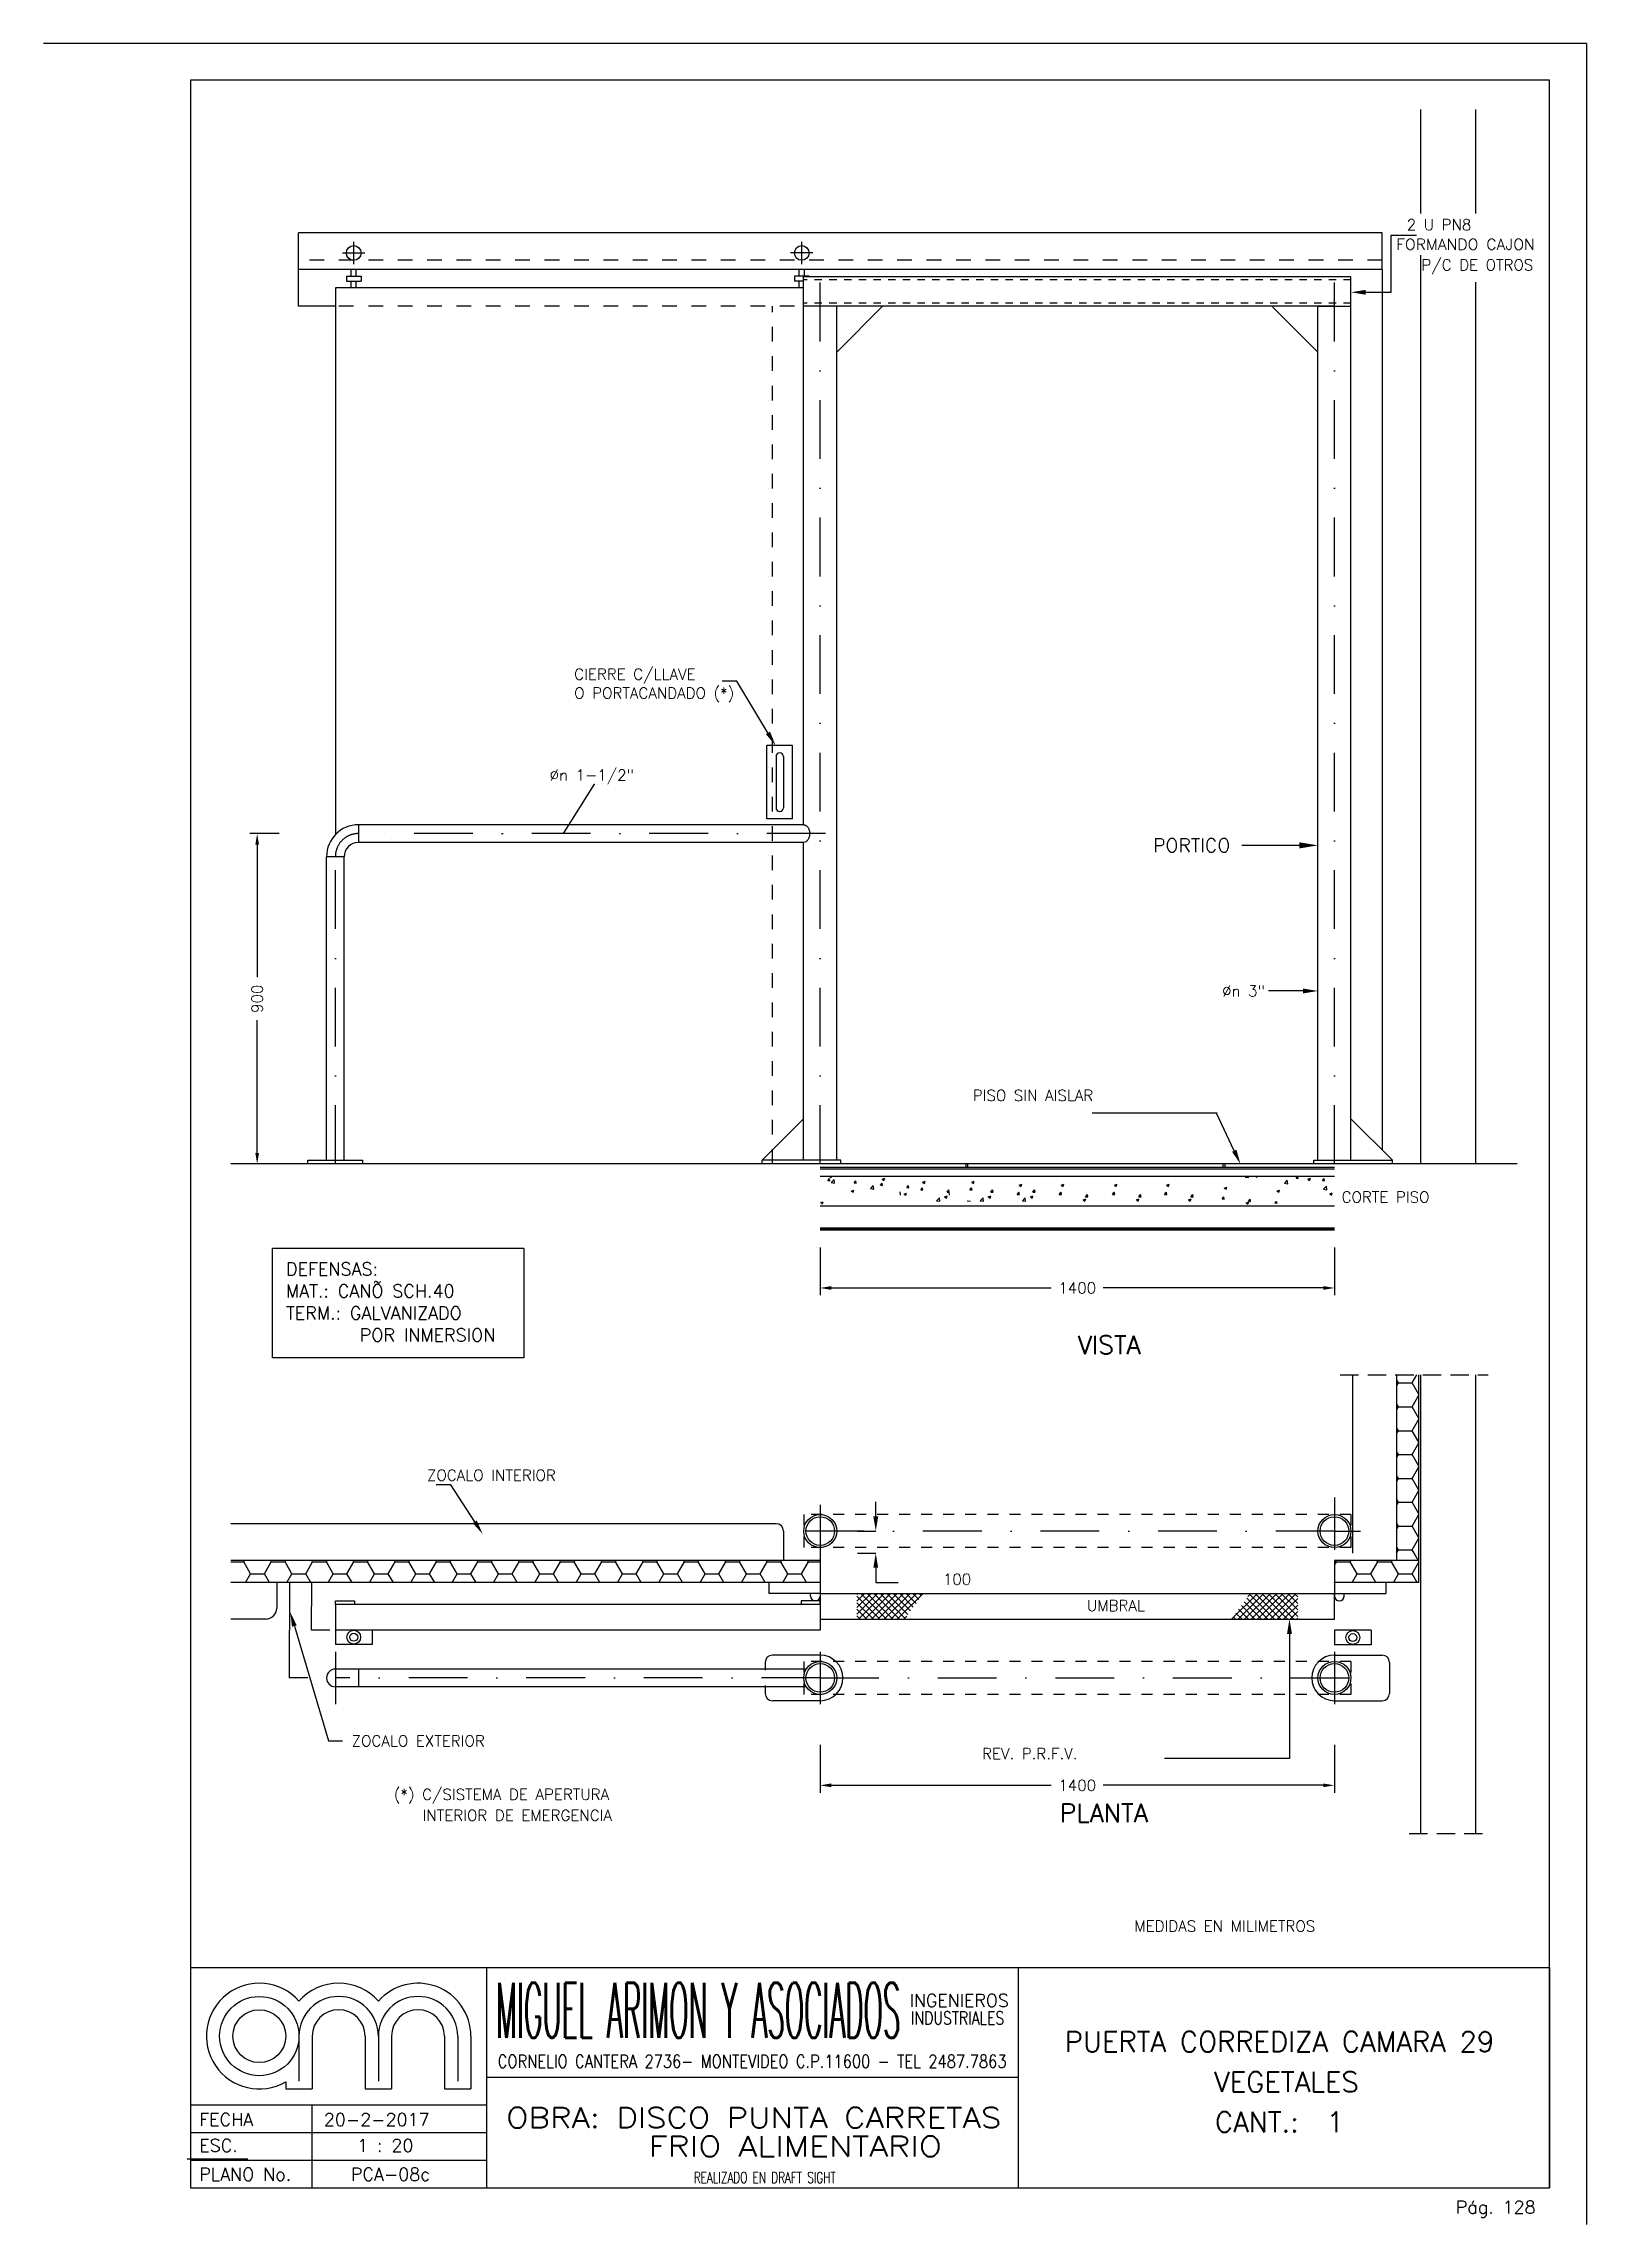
# Model space of a CAD drawing. Extents: x 2682 to 23682, y -29604 to -17724.
# Drawn here: x 11082 to 15282, y -23664 to -17724 of the extents above; entities that cross this region are included whole.
import ezdxf
from ezdxf import colors
from ezdxf.entities.mleader import LeaderData, LeaderLine
from ezdxf.enums import TextEntityAlignment as Align
from ezdxf.math import Vec2, Vec3

# ---------------------------------------------------------------- set-up
doc = ezdxf.new("R2010")
doc.units = 0
doc.header["$MEASUREMENT"] = 0
doc.header["$PDMODE"] = 33
for name, pattern in [('CEN20', [320, 160, -80, 0, -80]), ('PUN10', [40, 20, -20]), ('PUN15', [60, 30, -30]), ('PUN20', [80, 40, -40]), ('PUN25', [75, 50, -25])]:
    doc.linetypes.add(name, pattern=pattern)
doc.layers.get('0').update_dxf_attribs({"linetype": 'CONTINUOUS'})
doc.layers.get('DEFPOINTS').update_dxf_attribs({"linetype": 'CONTINUOUS'})
for name, color, linetype in [('0.25', 50, 'CONTINUOUS'), ('0.6', 15, 'CONTINUOUS'), ('FI', 2, 'CONTINUOUS'), ('GR', 9, 'CONTINUOUS'), ('IS', 5, 'CONTINUOUS'), ('ISO', 19, 'CONTINUOUS'), ('ISOF', 12, 'CONTINUOUS'), ('MA', 15, 'CONTINUOUS'), ('ME', 7, 'CONTINUOUS'), ('MF', 19, 'CONTINUOUS'), ('TF', 13, 'CONTINUOUS'), ('TX', 13, 'CONTINUOUS')]:
    doc.layers.add(name, color=color, linetype=linetype)
doc.styles.add('ROMANS', font='romans')
doc.styles.get("Standard").update_dxf_attribs({"font": 'ITALIC'})
doc.dimstyles.new('RPM 1-50', dxfattribs={"dimscale": 20, "dimtxt": 1.5, "dimasz": 1.5, "dimexe": 1, "dimexo": 2, "dimgap": 1, "dimtad": 0, "dimdec": 0, "dimtxsty": 'ROMANS', "dimcen": 1.5, "dimclrd": 256, "dimclre": 256, "dimclrt": 256, "dimadec": 0, "dimazin": 0, "dimtfac": 1, "dimtdec": 0, "dimtix": 1, "dimtmove": 2, "dimatfit": 0, "dimfxl": 1, "dimtolj": 1, "dimlwd": -1, "dimlwe": -1, "dimarcsym": 0})
doc.dimstyles.get("Standard").update_dxf_attribs({"dimtxt": 0.18, "dimasz": 0.18, "dimexe": 0.18, "dimexo": 0.0625, "dimgap": 0.09, "dimtad": 0, "dimtih": 1, "dimtoh": 1, "dimdec": 4, "dimzin": 0, "dimdsep": 46, "dimtxsty": 'Standard', "dimcen": 0.09, "dimadec": 0, "dimazin": 0, "dimtfac": 1, "dimtdec": 4, "dimtofl": 0, "dimtmove": 0, "dimatfit": 3, "dimfxl": 1, "dimtolj": 1, "dimtzin": 0, "dimarcsym": 0})

msp = doc.modelspace()

# ---------------------------------------------------------------- texts
at = {"style": 'ROMANS'}
msp.add_text('PORTICO', height=37.5, dxfattribs=at).set_placement((14312.85083, -19907.86247), align=Align.MIDDLE_RIGHT)
at = {"layer": '0.6', "style": 'ROMANS'}
for s, width, p, p2 in [('OBRA: DISCO PUNTA CARRETAS', 1.035604, (12341.17035, -23400.56464), (13689.18176, -23400.56464)), ('FRIO ALIMENTARIO', 1.088962, (12729.03195, -23478.87679), (13527.60445, -23478.87679))]:
    msp.add_text(s, height=55, dxfattribs=dict(at, width=width)).set_placement(p, p2, align=Align.FIT)
at = {"layer": 'FI', "style": 'ROMANS'}
msp.add_text('2 U PN8', height=30, dxfattribs=at).set_placement((14792.83377, -18217.31243), align=Align.MIDDLE_LEFT)
for s, height, width, p, p2 in [('FORMANDO CAJON', 30, 0.930559, (14764.1649, -18285.70808), (15141.70607, -18285.70808)), ('INGENIEROS ', 35, 0.868836, (13439.40816, -23071.51609), (13733.36443, -23071.51609)), ('INDUSTRIALES', 35, 0.729467, (13443.14485, -23119.23101), (13697.24267, -23119.23101)), ('CORNELIO CANTERA 2736- MONTEVIDEO C.P.11600 - TEL 2487.7863', 35, 0.730272, (12318.38844, -23237.46292), (13703.47057, -23237.46292))]:
    msp.add_text(s, height=height, dxfattribs=dict(at, width=width)).set_placement(p, p2, align=Align.FIT)
msp.add_text('P/C DE OTROS', height=30, dxfattribs=at).set_placement((15137.66633, -18326.90964), align=Align.MIDDLE_RIGHT)
at = {"layer": 'FI', "linetype": 'ByBlock', "style": 'ROMANS'}
msp.add_text('100', height=30, dxfattribs=at).set_placement((13568.81176, -21906.84016), align=Align.MIDDLE_CENTER)
at = {"layer": 'FI', "style": 'ROMANS'}
for s, p in [('20-2-2017', (11844.86682, -23396.00121)), ('Pág. 128', (14926.50817, -23634.5967))]:
    msp.add_text(s, height=35, dxfattribs=at).set_placement(p)
at = {"layer": 'FI', "style": 'ROMANS', "width": 0.691964}
msp.add_text('REALIZADO EN DRAFT SIGHT', height=30, dxfattribs=at).set_placement((13045.22458, -23536.37237), align=Align.MIDDLE)
at = {"layer": 'GR', "style": 'ROMANS'}
for s, p in [('VISTA', (13982.92481, -21268.33674)), ('PLANTA', (13968.23762, -22543.15008))]:
    msp.add_text(s, height=50, dxfattribs=at).set_placement(p, align=Align.MIDDLE)
at = {"layer": 'GR', "style": 'ROMANS', "width": 0.325217}
msp.add_text('MIGUEL ARIMON Y ASOCIADOS', height=150, dxfattribs=at).set_placement((12313.40614, -23155.82046), (13414.49661, -23155.82046), align=Align.FIT)
at = {"layer": 'MA', "style": 'ROMANS'}
for s, p in [('PUERTA CORREDIZA CAMARA 29', (14446.58005, -23166.23022)), (' VEGETALES', (14446.58005, -23275.80329)), ('CANT.:  1', (14446.58005, -23385.2783))]:
    msp.add_text(s, height=55, dxfattribs=at).set_placement(p, align=Align.MIDDLE)
at = {"layer": 'ME', "style": 'ROMANS'}
for s, p in [('DEFENSAS:', (11741.7943, -21079.17168)), ('MAT.: CANO SCH.40', (11741.7943, -21139.17168)), ('TERM.: GALVANIZADO', (11741.7943, -21199.17168)), ('POR INMERSION', (11942.72792, -21259.17168)), ('FECHA', (11505.6169, -23396.00121)), ('ESC.', (11505.6169, -23466.61315)), ('1 : 20', (11935.7088, -23466.61315)), ('PLANO No.', (11505.6169, -23545.01244)), ('PCA-08c', (11918.38526, -23545.01244))]:
    msp.add_text(s, height=35, dxfattribs=at).set_placement(p)
msp.add_text('%%126', height=20, dxfattribs=at).set_placement((11990.5621, -21095.85916), align=Align.MIDDLE)
at = {"layer": 'TF', "style": 'ROMANS'}
for s, p in [('CIERRE C/LLAVE', (12526.49924, -19441.59867)), ('O PORTACANDADO (*)', (12526.49924, -19492.96807)), ('%%Cn 1-1/2"', (12459.62674, -19716.53144)), ('%%Cn 3"', (14290.40666, -20304.39942)), ('PISO SIN AISLAR', (13611.6947, -20588.88152)), ('CORTE PISO', (14615.80673, -20865.65273)), ('ZOCALO INTERIOR', (12125.63836, -21623.53767)), ('ZOCALO EXTERIOR', (11920.56632, -22347.21563)), ('REV. P.R.F.V.', (13637.06821, -22381.75267))]:
    msp.add_text(s, height=30, dxfattribs=at).set_placement(p, align=Align.MIDDLE_LEFT)
msp.add_text('UMBRAL', height=30, dxfattribs=at).set_placement((14001.23319, -21993.3539), align=Align.CENTER)
for s, p in [('(*) C/SISTEMA DE APERTURA', (12035.3652, -22507.69346)), ('    INTERIOR DE EMERGENCIA', (12024.40961, -22564.86572)), ('MEDIDAS EN MILIMETROS', (14051.4967, -22866.51636))]:
    msp.add_text(s, height=30, dxfattribs=at).set_placement(p)

# ---------------------------------------------------------------- blocks, each defined once
blk = doc.blocks.new('*X18')
at = {"color": 0}
for p, q in [((1337.8, 1637.3), (1400.4, 1699.9)), ((1337.8, 1655), (1382.7, 1699.9)), ((1337.8, 1672.7), (1365.1, 1699.9)), ((1337.8, 1690.4), (1347.4, 1699.9)), ((1393.9, 1629.9), (1337.8, 1686.1)), ((1376.3, 1629.9), (1337.8, 1668.4)), ((1411.6, 1629.9), (1341.6, 1699.9)), ((1348.1, 1629.9), (1418.1, 1699.9)), ((1429.3, 1629.9), (1359.3, 1699.9)), ((1365.8, 1629.9), (1435.8, 1699.9)), ((1447, 1629.9), (1377, 1699.9)), ((1383.5, 1629.9), (1453.5, 1699.9)), ((1464.7, 1629.9), (1394.7, 1699.9)), ((1401.1, 1629.9), (1469.1, 1697.9)), ((1482.3, 1629.9), (1412.3, 1699.9)), ((1418.8, 1629.9), (1476.5, 1687.6)), ((1500, 1629.9), (1430, 1699.9)), ((1436.5, 1629.9), (1483.9, 1677.3)), ((1517.7, 1629.9), (1447.7, 1699.9)), ((1454.2, 1629.9), (1491.3, 1667.1)), ((1473.4, 1691.9), (1465.4, 1699.9)), ((1358.6, 1629.9), (1337.8, 1650.7)), ((1340.9, 1629.9), (1337.8, 1633)), ((1471.8, 1629.9), (1498.7, 1656.8)), ((1489.5, 1629.9), (1506.1, 1646.5)), ((1507.2, 1629.9), (1513.5, 1636.2))]:
    blk.add_line(p, q, dxfattribs=at)
blk = doc.blocks.new('*D840')
at = {"layer": 'DEFPOINTS', "color": 0, "transparency": 16777216}
for p in [(11861.4, -21915.5), (11811.4, -22045.5), (11861.4, -22045.5)]:
    blk.add_point(p, dxfattribs=at)
at = {"layer": 'TF', "color": 0, "lineweight": -2, "transparency": 16777216}
for p, q in [((11861.4, -21915.5), (11811.3, -21915.5)), ((11811.4, -21915.7), (11811.4, -21980.4)), ((11811.4, -22045.4), (11811.4, -21980.7)), ((11861.4, -22045.5), (11811.3, -22045.5))]:
    blk.add_line(p, q, dxfattribs=at)
at = {"layer": 'TF', "color": 0, "transparency": 16777216}
for points in [[(11811.4, -21915.7), (11811.5, -21915.7), (11811.4, -21915.5)], [(11811.4, -22045.4), (11811.5, -22045.4), (11811.4, -22045.5)]]:
    blk.add_solid(points, dxfattribs=at)
at = {"layer": 'TF', "color": 0, "transparency": 16777216, "insert": (11811.4, -21980.5), "char_height": 0.18, "attachment_point": 5}
blk.add_mtext('\\A1;A', dxfattribs=at)
blk = doc.blocks.new('*D841')
at = {"layer": 'DEFPOINTS', "color": 0, "transparency": 16777216}
for p in [(11801.1, -21915.5), (11751.1, -22175.5), (11801.1, -22175.5)]:
    blk.add_point(p, dxfattribs=at)
at = {"layer": 'TF', "color": 0, "lineweight": -2, "transparency": 16777216}
for p, q in [((11801, -21915.5), (11750.9, -21915.5)), ((11751.1, -21915.7), (11751.1, -22045.4)), ((11751.1, -22175.4), (11751.1, -22045.7)), ((11801, -22175.5), (11750.9, -22175.5))]:
    blk.add_line(p, q, dxfattribs=at)
at = {"layer": 'TF', "color": 0, "transparency": 16777216}
for points in [[(11751, -21915.7), (11751.1, -21915.7), (11751.1, -21915.5)], [(11751, -22175.4), (11751.1, -22175.4), (11751.1, -22175.5)]]:
    blk.add_solid(points, dxfattribs=at)
at = {"layer": 'TF', "color": 0, "transparency": 16777216, "insert": (11751.1, -22045.5), "char_height": 0.18, "attachment_point": 5}
blk.add_mtext('\\A1;A+150', dxfattribs=at)
blk = doc.blocks.new('*D842')
at = {"layer": 'DEFPOINTS', "color": 0, "transparency": 16777216}
for p in [(11763.4, -19875.7), (11663.4, -20775.7), (11763.4, -20775.7)]:
    blk.add_point(p, dxfattribs=at)
at = {"layer": 'TX', "transparency": 16777216}
for p, q in [((11723.4, -19875.7), (11643.4, -19875.7)), ((11663.4, -19905.7), (11663.4, -20267.1)), ((11663.4, -20745.7), (11663.4, -20384.3)), ((11723.4, -20775.7), (11643.4, -20775.7))]:
    blk.add_line(p, q, dxfattribs=at)
for points in [[(11658.4, -19905.7), (11668.4, -19905.7), (11663.4, -19875.7)], [(11658.4, -20745.7), (11668.4, -20745.7), (11663.4, -20775.7)]]:
    blk.add_solid(points, dxfattribs=at)
at = {"layer": 'TX', "transparency": 16777216, "insert": (11663.4, -20325.7), "char_height": 30, "attachment_point": 5, "rotation": 90, "style": 'ROMANS'}
blk.add_mtext('\\A1;900', dxfattribs=at)
blk = doc.blocks.new('*D843')
at = {"layer": 'DEFPOINTS', "color": 0, "transparency": 16777216}
for p in [(13196.1, -20963.1), (14596.1, -20963.1), (14596.1, -21113.4)]:
    blk.add_point(p, dxfattribs=at)
at = {"layer": 'TX', "transparency": 16777216}
for p, q in [((13196.1, -21003.1), (13196.1, -21133.4)), ((14596.1, -21003.1), (14596.1, -21133.4)), ((13226.1, -21113.4), (13825.4, -21113.4)), ((14566.1, -21113.4), (13966.8, -21113.4))]:
    blk.add_line(p, q, dxfattribs=at)
for points in [[(13226.1, -21108.4), (13226.1, -21118.4), (13196.1, -21113.4)], [(14566.1, -21108.4), (14566.1, -21118.4), (14596.1, -21113.4)]]:
    blk.add_solid(points, dxfattribs=at)
at = {"layer": 'TX', "transparency": 16777216, "insert": (13896.1, -21113.4), "char_height": 30, "attachment_point": 5, "style": 'ROMANS'}
blk.add_mtext('\\A1;1400', dxfattribs=at)
blk = doc.blocks.new('*D844')
at = {"layer": 'DEFPOINTS', "color": 0, "transparency": 16777216}
for p in [(13196.1, -22317.9), (14596.1, -22317.9), (14596.1, -22468.1)]:
    blk.add_point(p, dxfattribs=at)
at = {"layer": 'TX', "transparency": 16777216}
for p, q in [((13196.1, -22357.9), (13196.1, -22488.1)), ((14596.1, -22357.9), (14596.1, -22488.1)), ((13226.1, -22468.1), (13825.4, -22468.1)), ((14566.1, -22468.1), (13966.8, -22468.1))]:
    blk.add_line(p, q, dxfattribs=at)
for points in [[(13226.1, -22463.1), (13226.1, -22473.1), (13196.1, -22468.1)], [(14566.1, -22463.1), (14566.1, -22473.1), (14596.1, -22468.1)]]:
    blk.add_solid(points, dxfattribs=at)
at = {"layer": 'TX', "transparency": 16777216, "insert": (13896.1, -22468.1), "char_height": 30, "attachment_point": 5, "style": 'ROMANS'}
blk.add_mtext('\\A1;1400', dxfattribs=at)

# ---------------------------------------------------------------- dimensions: what is measured, and where the dimension line sits
at = {"layer": 'TF'}
for base, p1, p2, text, picture, middle in [((11751.06686, -22175.53673), (11801.06686, -21915.53673), (11801.06686, -22175.53673), 'A+150', '*D841', (11751.06686, -22045.53673)), ((11811.44827, -22045.53673), (11861.44827, -21915.53673), (11861.44827, -22045.53673), 'A', '*D840', (11811.44827, -21980.53673))]:
    dim = msp.add_linear_dim(base=base, p1=p1, p2=p2, angle=270, text=text, dimstyle='Standard', dxfattribs=at)
    dim.commit()
    dim.dimension.update_dxf_attribs({"geometry": picture, "text_midpoint": middle})
at = {"layer": 'TX'}
dim = msp.add_linear_dim(base=(11663.41055, -20775.70198), p1=(11763.41055, -19875.70198), p2=(11763.41055, -20775.70198), angle=90, dimstyle='RPM 1-50', dxfattribs=at)
dim.commit()
dim.dimension.update_dxf_attribs({"geometry": '*D842', "text_midpoint": (11663.41055, -20325.70198)})
for base, p1, p2, picture, middle in [((14596.07326, -21113.35145), (13196.07326, -20963.09144), (14596.07326, -20963.09144), '*D843', (13896.07326, -21113.35145)), ((14596.07326, -22468.11382), (13196.07326, -22317.8538), (14596.07326, -22317.8538), '*D844', (13896.07326, -22468.11382))]:
    dim = msp.add_linear_dim(base=base, p1=p1, p2=p2, text='1400', dimstyle='RPM 1-50', dxfattribs=at)
    dim.commit()
    dim.dimension.update_dxf_attribs({"geometry": picture, "text_midpoint": middle})

# ---------------------------------------------------------------- linework, layer by layer
for p, q in [((13366.07326, -18439.20198), (13241.07326, -18564.20198)), ((14551.07326, -18564.20198), (14426.07326, -18439.20198)), ((14501.07326, -19907.86247), (14344.10083, -19907.86247))]:
    msp.add_line(p, q)
at = {"color": 0}
msp.add_line((14596.67461, -21915.53673), (14596.2864, -21914.86433), dxfattribs=at)
msp.add_solid([(14501.07326, -19899.52914), (14501.07326, -19916.1958), (14551.07326, -19907.86247)])
at = {"layer": '0.25'}
for p, q in [((13216.65812, -20820.83792), (13222.63529, -20821.36086)), ((13216.65813, -20820.83792), (13221.47904, -20815.09258)), ((13222.61922, -20821.34506), (13221.46297, -20815.07679)), ((13222.74112, -20810.20198), (13226.1935, -20812.53065)), ((13226.17739, -20812.51495), (13226.95348, -20810.20198)), ((13226.37099, -20826.13806), (13234.15984, -20818.0204)), ((13226.371, -20826.13806), (13235.26467, -20827.51738)), ((13235.2484, -20827.50177), (13234.14358, -20818.00479)), ((13280.90999, -20849.43738), (13287.91185, -20846.74962)), ((13285.86806, -20852.77689), (13287.8957, -20846.73397)), ((13288.38414, -20827.11314), (13294.36131, -20827.63607)), ((13288.38415, -20827.11313), (13293.20506, -20821.3678)), ((13294.34524, -20827.62033), (13293.18898, -20821.35206)), ((13333.0951, -20842.68996), (13340.88395, -20834.5723)), ((13333.0951, -20842.68996), (13341.98878, -20844.06929)), ((13341.97249, -20844.05374), (13340.86767, -20834.55676)), ((13360.11016, -20833.38835), (13366.08733, -20833.91128)), ((13360.11017, -20833.38835), (13364.93108, -20827.64301)), ((13366.07125, -20833.8956), (13364.91499, -20827.62733)), ((13364.93222, -20817.18426), (13369.90645, -20820.53942)), ((13364.93223, -20817.18427), (13371.93409, -20814.49651)), ((13369.89033, -20820.52384), (13371.91796, -20814.48093)), ((13431.83618, -20839.66356), (13437.81335, -20840.1865)), ((13431.83619, -20839.66356), (13436.65709, -20833.91823)), ((13437.79726, -20840.17087), (13436.64101, -20833.9026)), ((13470.07799, -20845.93878), (13476.05515, -20846.46171)), ((13470.078, -20845.93877), (13474.8989, -20840.19344)), ((13476.03907, -20846.44614), (13474.88281, -20840.17787)), ((13475.16096, -20825.19304), (13480.13518, -20828.54819)), ((13475.16097, -20825.19304), (13482.16282, -20822.50528)), ((13480.11905, -20828.53273), (13482.14668, -20822.48981)), ((13541.80401, -20852.21399), (13546.62492, -20846.46865)), ((13547.76508, -20852.72141), (13546.60882, -20846.45314)), ((13603.5622, -20845.93878), (13609.53936, -20846.46171)), ((13603.56221, -20845.93877), (13608.38311, -20840.19344)), ((13609.52328, -20846.44614), (13608.36702, -20840.17787)), ((13608.64517, -20825.19304), (13613.61939, -20828.54819)), ((13608.64518, -20825.19304), (13615.64703, -20822.50528)), ((13613.60326, -20828.53273), (13615.63089, -20822.48981)), ((13660.92675, -20852.21399), (13665.74766, -20846.46865)), ((13666.88782, -20852.72141), (13665.73156, -20846.45314)), ((13737.99664, -20833.20181), (13742.97086, -20836.55697)), ((13737.99665, -20833.20181), (13744.9985, -20830.51405)), ((13742.95473, -20836.54161), (13744.98236, -20830.4987)), ((13775.28822, -20852.21399), (13780.10913, -20846.46865)), ((13781.24929, -20852.72141), (13780.09303, -20846.45314)), ((13852.35811, -20833.20181), (13857.33234, -20836.55697)), ((13852.35812, -20833.20181), (13859.35997, -20830.51405)), ((13857.3162, -20836.54161), (13859.34383, -20830.4987)), ((13997.32361, -20833.20181), (14002.29784, -20836.55697)), ((13997.32362, -20833.20181), (14004.32547, -20830.51405)), ((14002.2817, -20836.54161), (14004.30933, -20830.4987)), ((14139.13771, -20833.20181), (14146.13957, -20830.51405)), ((14139.13771, -20833.20181), (14144.11193, -20836.55697)), ((14144.09579, -20836.54161), (14146.12343, -20830.4987)), ((14296.07105, -20841.21058), (14301.04528, -20844.56574)), ((14296.07106, -20841.21059), (14303.07292, -20838.52283)), ((14301.02913, -20844.5505), (14303.05677, -20838.50758)), ((14353.45771, -20811.4857), (14354.68943, -20810.20198)), ((14353.45771, -20811.48571), (14362.35139, -20812.86503)), ((14362.33512, -20812.84982), (14362.02708, -20810.20198)), ((14381.93837, -20810.20198), (14385.06752, -20812.31262)), ((14385.0514, -20812.29745), (14385.75451, -20810.20198)), ((14439.784, -20849.21936), (14444.75822, -20852.57451)), ((14439.78401, -20849.21936), (14446.78586, -20846.5316)), ((14444.74207, -20852.55938), (14446.7697, -20846.51647)), ((14460.18182, -20828.0376), (14467.97067, -20819.91995)), ((14460.18182, -20828.03761), (14469.07549, -20829.41693)), ((14469.05921, -20829.40179), (14467.95439, -20819.90481)), ((14491.76919, -20814.64606), (14497.74636, -20815.16899)), ((14491.7692, -20814.64605), (14495.49822, -20810.20198)), ((14497.73029, -20815.15381), (14496.81687, -20810.20198)), ((14523.80624, -20816.96625), (14530.8081, -20814.27849)), ((14523.80624, -20816.96624), (14528.78046, -20820.3214)), ((14528.76433, -20820.30633), (14530.79197, -20814.26342)), ((14563.49521, -20820.92127), (14569.47238, -20821.44421)), ((14563.49522, -20820.92127), (14568.31613, -20815.17593)), ((14566.90592, -20844.58951), (14574.69477, -20836.47185)), ((14566.90592, -20844.58951), (14575.7996, -20845.96883)), ((14569.4563, -20821.42908), (14568.30005, -20815.16081)), ((14575.7833, -20845.95376), (14574.67848, -20836.45678)), ((13196.88776, -20881.6905), (13203.88961, -20879.00274)), ((13201.8458, -20885.02994), (13203.87343, -20878.98702)), ((13280.90998, -20849.43738), (13285.88421, -20852.79253)), ((13415.21237, -20860.6057), (13414.10755, -20851.10872)), ((13424.62293, -20857.44615), (13429.59715, -20860.80131)), ((13424.62294, -20857.44616), (13431.62479, -20854.7584)), ((13429.581, -20860.78578), (13431.60863, -20854.74286)), ((13513.0591, -20875.79376), (13520.84795, -20867.6761)), ((13513.0591, -20875.79376), (13521.95277, -20877.17309)), ((13521.93646, -20877.15767), (13520.83164, -20867.66069)), ((13534.85166, -20865.45492), (13539.82589, -20868.81008)), ((13534.85167, -20865.45493), (13541.85352, -20862.76717)), ((13539.80973, -20868.79466), (13541.83736, -20862.75175)), ((13541.804, -20852.21399), (13547.78117, -20852.73692)), ((13548.69658, -20860.6057), (13547.59176, -20851.10872)), ((13596.54331, -20875.79376), (13605.43699, -20877.17309)), ((13632.18184, -20875.79376), (13639.97069, -20867.6761)), ((13632.18184, -20875.79376), (13641.07551, -20877.17309)), ((13641.0592, -20877.15767), (13639.95438, -20867.66069)), ((13653.9744, -20865.45492), (13658.94863, -20868.81008)), ((13653.97441, -20865.45493), (13660.97626, -20862.76717)), ((13658.93246, -20868.79466), (13660.9601, -20862.75175)), ((13660.92674, -20852.21399), (13666.90391, -20852.73692)), ((13732.65276, -20858.4892), (13738.62993, -20859.01214)), ((13732.65277, -20858.4892), (13737.47368, -20852.74387)), ((13738.61383, -20858.99668), (13737.45757, -20852.72841)), ((13746.54331, -20875.79376), (13754.33216, -20867.6761)), ((13746.54331, -20875.79376), (13755.43699, -20877.17309)), ((13755.42067, -20877.15767), (13754.31585, -20867.66069)), ((13768.33587, -20865.45492), (13773.3101, -20868.81008)), ((13768.33588, -20865.45493), (13775.33773, -20862.76717)), ((13773.29394, -20868.79466), (13775.32157, -20862.75175)), ((13775.28821, -20852.21399), (13781.26538, -20852.73692)), ((13847.01423, -20858.4892), (13852.9914, -20859.01214)), ((13847.01424, -20858.4892), (13851.83515, -20852.74387)), ((13852.9753, -20858.99668), (13851.81905, -20852.72841)), ((13912.04881, -20873.4637), (13917.02304, -20876.81886)), ((13912.04882, -20873.4637), (13919.05068, -20870.77594)), ((13917.00687, -20876.80355), (13919.0345, -20870.76063)), ((13918.74025, -20864.76442), (13924.71742, -20865.28735)), ((13918.74026, -20864.76441), (13923.56117, -20859.01908)), ((13924.70131, -20865.27195), (13923.54506, -20859.00368)), ((13991.97973, -20858.4892), (13997.9569, -20859.01214)), ((13991.97974, -20858.4892), (13996.80065, -20852.74387)), ((13997.9408, -20858.99668), (13996.78455, -20852.72841)), ((14057.01432, -20873.4637), (14064.01618, -20870.77594)), ((14057.01432, -20873.4637), (14061.98854, -20876.81886)), ((14061.97237, -20876.80355), (14064, -20870.76063)), ((14063.70575, -20864.76442), (14069.68292, -20865.28735)), ((14063.70576, -20864.76441), (14068.52667, -20859.01908)), ((14069.66681, -20865.27195), (14068.51056, -20859.00368)), ((14133.79383, -20858.4892), (14139.771, -20859.01214)), ((14133.79384, -20858.4892), (14138.61474, -20852.74387)), ((14139.7549, -20858.99668), (14138.59864, -20852.72841)), ((14198.82841, -20873.4637), (14203.80264, -20876.81886)), ((14198.82842, -20873.4637), (14205.83027, -20870.77594)), ((14203.78647, -20876.80355), (14205.8141, -20870.76063)), ((14205.51985, -20864.76442), (14211.49702, -20865.28735)), ((14205.51986, -20864.76441), (14210.34076, -20859.01908)), ((14211.48091, -20865.27195), (14210.32465, -20859.00368)), ((14290.46627, -20871.03963), (14296.44344, -20871.56256)), ((14290.46628, -20871.03963), (14295.28719, -20865.29429)), ((14296.42733, -20871.54722), (14295.27107, -20865.27895)), ((14355.76176, -20881.47247), (14360.73598, -20884.82763)), ((14355.76177, -20881.47248), (14362.76362, -20878.78472)), ((14360.71981, -20884.81243), (14362.74744, -20878.76952)), ((14362.19229, -20877.31484), (14368.16946, -20877.83778)), ((14362.1923, -20877.31484), (14367.0132, -20871.56951)), ((14368.15334, -20877.82249), (14366.99708, -20871.55422)), ((14433.91831, -20883.59005), (14438.73922, -20877.84472)), ((14439.87935, -20884.09776), (14438.7231, -20877.82949)), ((14583.49694, -20857.22813), (14588.47117, -20860.58329)), ((14583.49695, -20857.22813), (14590.4988, -20854.54038)), ((14588.45501, -20860.56827), (14590.48264, -20854.52536))]:
    msp.add_line(p, q, dxfattribs=at)
at = {"layer": '0.6'}
for p, q in [((11482.0747, -17823.99649), (11482.0747, -23563.99649)), ((15182.0747, -17823.99649), (11482.0747, -17823.99649)), ((15182.0747, -23563.99649), (15182.0747, -17823.99649)), ((11482.0747, -23563.99649), (15182.0747, -23563.99649))]:
    msp.add_line(p, q, dxfattribs=at)
at = {"layer": 'FI'}
for p, q in [((15282.0747, -17723.99649), (11082.0747, -17723.99649)), ((15282.06483, -17723.99649), (15282.06483, -23663.99649)), ((15282.0747, -17723.99649), (15282.0747, -23663.99649)), ((15282.0747, -17723.99649), (15282.0747, -23663.99649)), ((15282.09444, -17723.99649), (15282.09444, -23663.99649)), ((11895.73924, -18294.20198), (11956.83355, -18294.20198)), ((11926.2864, -18324.74914), (11926.2864, -18263.65483)), ((13176.62042, -18294.20198), (13115.52611, -18294.20198)), ((13146.07326, -18324.74914), (13146.07326, -18263.65483)), ((14750.91236, -18401.28555), (14750.91236, -18245.82312)), ((14750.91236, -18245.82312), (14820.05341, -18245.82312)), ((11919.2864, -18357.20198), (11919.2864, -18339.20198)), ((11933.2864, -18357.20198), (11933.2864, -18339.20198)), ((13139.07326, -18357.20198), (13139.07326, -18339.20198)), ((13153.07326, -18357.20198), (13153.07326, -18339.20198)), ((11906.2864, -18357.20198), (11906.2864, -18371.20198)), ((11906.2864, -18357.20198), (11946.2864, -18357.20198)), ((11906.2864, -18371.20198), (11946.2864, -18371.20198)), ((11919.2864, -18389.20198), (11919.2864, -18371.20198)), ((11933.2864, -18389.20198), (11933.2864, -18371.20198)), ((11946.2864, -18357.20198), (11946.2864, -18371.20198)), ((13126.07326, -18357.20198), (13126.07326, -18371.20198)), ((13166.07326, -18357.20198), (13126.07326, -18357.20198)), ((13151.07326, -18371.20198), (13126.07326, -18371.20198)), ((13139.07326, -18389.20198), (13139.07326, -18371.20198)), ((13166.07326, -18357.20198), (13166.07326, -18359.20198)), ((14681.07326, -18401.28555), (14750.91236, -18401.28555)), ((14646.2864, -21835.53673), (14646.2864, -21349.857)), ((13076.2864, -21755.53673), (11592.0844, -21755.53673)), ((13096.2864, -21775.53673), (13096.2864, -21855.53673)), ((13347.50834, -21915.53673), (13408.62612, -21915.53673)), ((13196.2864, -21945.53673), (14596.2864, -21945.53673)), ((14596.2864, -22015.53673), (14596.2864, -21945.53673)), ((13196.2864, -22015.53673), (14596.2864, -22015.53673)), ((11482.0747, -23413.59627), (12288.47421, -23413.59627)), ((11482.0747, -23488.79627), (12288.47421, -23488.79627))]:
    msp.add_line(p, q, dxfattribs=at)
at = {"layer": 'FI', "linetype": 'PUN20'}
for p, q in [((14726.07326, -18314.20198), (11776.2864, -18314.20198)), ((13366.07326, -18439.20198), (11876.2864, -18439.20198)), ((13066.07326, -20775.70198), (13066.07326, -18439.20198))]:
    msp.add_line(p, q, dxfattribs=at)
at = {"layer": 'FI', "linetype": 'PUN10'}
for p, q in [((14641.07326, -18367.20198), (13151.07326, -18367.20198)), ((14641.07326, -18431.20198), (13151.07326, -18431.20198))]:
    msp.add_line(p, q, dxfattribs=at)
at = {"layer": 'FI', "linetype": 'CEN20'}
for p, q in [((13196.07326, -20775.70198), (13196.07326, -18359.20198)), ((14596.07326, -20775.70198), (14596.07326, -18359.20198)), ((13211.06055, -19875.70198), (11939.2864, -19875.70198)), ((11876.2864, -20775.70198), (11876.2864, -19938.70198)), ((13593.57326, -20785.20198), (13593.57326, -20775.70198)), ((13598.57326, -20785.20198), (13598.57326, -20775.70198)), ((14293.57326, -20785.20198), (14293.57326, -20775.70198)), ((14293.57326, -20785.20198), (14293.57326, -20775.70198)), ((14298.57326, -20785.20198), (14298.57326, -20775.70198)), ((14298.57326, -20785.20198), (14298.57326, -20775.70198)), ((13196.2864, -21704.43925), (13196.2864, -21846.63421)), ((14596.2864, -21684.43925), (14596.2864, -21826.63421)), ((14596.2864, -21775.53673), (13125.18891, -21775.53673)), ((14596.2864, -21775.53673), (14667.38388, -21775.53673)), ((11876.2864, -22104.43925), (11876.2864, -22246.63421)), ((13196.2864, -22104.43925), (13196.2864, -22246.63421)), ((14596.2864, -22104.43925), (14596.2864, -22246.63421)), ((13196.2864, -22175.53673), (11876.2864, -22175.53673)), ((13196.2864, -22175.53673), (14667.38388, -22175.53673))]:
    msp.add_line(p, q, dxfattribs=at)
at = {"layer": 'FI', "linetype": 'PUN25'}
for p, q in [((14611.97359, -21349.857), (15015.17499, -21349.857)), ((14799.77806, -22599.66326), (15011.2674, -22599.66326))]:
    msp.add_line(p, q, dxfattribs=at)
at = {"layer": 'FI', "linetype": 'PUN15'}
for p, q in [((14641.2864, -21730.53673), (13151.2864, -21730.53673)), ((13151.2864, -21730.53673), (13151.2864, -21820.53673)), ((14641.2864, -21730.53673), (14641.2864, -21820.53673)), ((14641.2864, -21820.53673), (13151.2864, -21820.53673)), ((14641.2864, -22130.53673), (13151.2864, -22130.53673)), ((13151.2864, -22130.53673), (13151.2864, -22220.53673)), ((14641.2864, -22130.53673), (14641.2864, -22220.53673)), ((14641.2864, -22220.53673), (13151.2864, -22220.53673))]:
    msp.add_line(p, q, dxfattribs=at)
at = {"layer": 'FI', "linetype": 'ByBlock'}
for p, q in [((13347.50834, -21735.53673), (13347.50834, -21695.53673)), ((13297.57084, -21775.53673), (13347.68834, -21775.53673)), ((13297.57084, -21835.53673), (13347.68834, -21835.53673)), ((13347.50834, -21875.53673), (13347.50834, -21915.53673))]:
    msp.add_line(p, q, dxfattribs=at)
at = {"layer": 'FI'}
for centre, radius in [((11926.2864, -18294.20198), 20), ((13146.07326, -18294.20198), 20), ((13196.2864, -21775.53673), 39), ((14596.2864, -21775.53673), 39), ((13196.2864, -22175.53673), 39), ((14596.2864, -22175.53673), 39)]:
    msp.add_circle(centre, radius, dxfattribs=at)
at = {"layer": 'FI', "linetype": 'CEN20'}
msp.add_arc((11939.2864, -19938.70198), 63, 90, 180, dxfattribs=at)
at = {"layer": 'FI'}
msp.add_arc((13076.2864, -21775.53673), 20, 0, 90, dxfattribs=at)
msp.add_solid([(14681.07326, -18407.95221), (14681.07326, -18394.61888), (14641.07326, -18401.28555)], dxfattribs=at)
at = {"layer": 'FI', "linetype": 'ByBlock'}
for points in [[(13340.84167, -21735.53673), (13354.175, -21735.53673), (13347.50834, -21775.53673)], [(13340.84167, -21875.53673), (13354.175, -21875.53673), (13347.50834, -21835.53673)]]:
    msp.add_solid(points, dxfattribs=at)
at = {"layer": 'GR'}
for p, q in [((14831.2864, -18187.08607), (14831.2864, -17903.35092)), ((14981.2864, -18187.08607), (14981.2864, -17903.35092)), ((14831.2864, -20775.70198), (14831.2864, -18300.54493)), ((14981.2864, -20775.70198), (14981.2864, -18373.58949)), ((14831.2864, -22599.66326), (14831.2864, -21349.857)), ((14981.2864, -22599.66326), (14981.2864, -21349.857))]:
    msp.add_line(p, q, dxfattribs=at)
at = {"layer": 'IS'}
for p, q in [((14596.07326, -20785.20198), (13196.07326, -20785.20198)), ((14596.07326, -20790.20198), (13196.07326, -20790.20198)), ((14596.07326, -20810.20198), (13196.07326, -20810.20198)), ((14596.07326, -20890.20198), (13196.07326, -20890.20198)), ((14596.07326, -20950.20198), (13196.07326, -20950.20198))]:
    msp.add_line(p, q, dxfattribs=at)
at = {"layer": 'ISO'}
for p, q in [((14766.2864, -21855.53673), (14766.2864, -21349.857)), ((14826.2864, -21915.53673), (14826.2864, -21349.857)), ((13196.2864, -21855.53673), (11592.0844, -21855.53673)), ((13196.2864, -21835.53673), (13196.2864, -21915.53673)), ((14826.2864, -21855.53673), (14596.2864, -21855.53673)), ((14596.2864, -21855.53673), (14596.2864, -21915.53673)), ((13196.2864, -21915.53673), (11592.0844, -21915.53673)), ((14826.2864, -21915.53673), (14596.2864, -21915.53673))]:
    msp.add_line(p, q, dxfattribs=at)
at = {"layer": 'ISOF'}
for p, q in [((14770.4571, -21372.16207), (14766.2864, -21364.9382)), ((14766.2864, -21379.38593), (14770.45711, -21372.16204)), ((14770.45713, -21372.16206), (14807.95713, -21372.16206)), ((14826.2864, -21403.90934), (14807.9571, -21372.16207)), ((14807.95711, -21372.16204), (14820.83494, -21349.857)), ((14770.4571, -21437.11398), (14766.2864, -21429.8901)), ((14766.2864, -21444.33783), (14770.45711, -21437.11395)), ((14770.45713, -21437.11397), (14807.95713, -21437.11397)), ((14826.2864, -21468.86125), (14807.9571, -21437.11398)), ((14807.95711, -21437.11395), (14826.2864, -21405.36669)), ((14770.4571, -21502.06588), (14766.2864, -21494.84201)), ((14766.2864, -21509.28974), (14770.45711, -21502.06585)), ((14770.45713, -21502.06587), (14807.95713, -21502.06587)), ((14826.2864, -21533.81315), (14807.9571, -21502.06588)), ((14807.95711, -21502.06585), (14826.2864, -21470.3186)), ((14770.4571, -21567.01779), (14766.2864, -21559.79391)), ((14807.95711, -21567.01776), (14826.2864, -21535.2705)), ((14766.2864, -21574.24164), (14770.45711, -21567.01776)), ((14770.45713, -21567.01778), (14807.95713, -21567.01778)), ((14826.2864, -21598.76506), (14807.9571, -21567.01779)), ((14807.95711, -21631.96966), (14826.2864, -21600.22241)), ((14770.4571, -21631.96969), (14766.2864, -21624.74582)), ((14766.2864, -21639.19355), (14770.45711, -21631.96966)), ((14770.45713, -21631.96968), (14807.95713, -21631.96968)), ((14826.2864, -21663.71696), (14807.9571, -21631.96969)), ((14807.95711, -21696.92157), (14826.2864, -21665.17431)), ((14770.4571, -21696.9216), (14766.2864, -21689.69772)), ((14766.2864, -21704.14545), (14770.45711, -21696.92157)), ((14770.45713, -21696.92159), (14807.95713, -21696.92159)), ((14826.2864, -21728.66887), (14807.9571, -21696.9216)), ((14807.95711, -21761.87347), (14826.2864, -21730.12622)), ((14770.4571, -21761.8735), (14766.2864, -21754.64963)), ((14766.2864, -21769.09736), (14770.45711, -21761.87347)), ((14770.45713, -21761.87349), (14807.95713, -21761.87349)), ((14826.2864, -21793.62077), (14807.9571, -21761.8735)), ((14807.95711, -21826.82538), (14826.2864, -21795.07812)), ((11626.70715, -21859.30136), (11628.88066, -21855.53673)), ((11701.70714, -21859.30138), (11699.53362, -21855.53673)), ((11739.20715, -21859.30136), (11741.38066, -21855.53673)), ((11814.20714, -21859.30138), (11812.03362, -21855.53673)), ((11851.70715, -21859.30136), (11853.88066, -21855.53673)), ((11926.70714, -21859.30138), (11924.53362, -21855.53673)), ((11964.20715, -21859.30136), (11966.38066, -21855.53673)), ((12039.20714, -21859.30139), (12037.03362, -21855.53673)), ((12076.70715, -21859.30136), (12078.88066, -21855.53673)), ((12151.70714, -21859.30139), (12149.53362, -21855.53673)), ((12189.20715, -21859.30136), (12191.38066, -21855.53673)), ((12264.20714, -21859.30139), (12262.03361, -21855.53673)), ((12301.70715, -21859.30136), (12303.88066, -21855.53673)), ((12376.70714, -21859.30139), (12374.53361, -21855.53673)), ((12414.20715, -21859.30136), (12416.38066, -21855.53673)), ((12489.20714, -21859.30139), (12487.03361, -21855.53673)), ((12526.70715, -21859.30136), (12528.88066, -21855.53673)), ((12601.70714, -21859.30139), (12599.53361, -21855.53673)), ((12639.20715, -21859.30136), (12641.38066, -21855.53673)), ((12714.20714, -21859.30136), (12712.03363, -21855.53673)), ((12751.70715, -21859.30134), (12753.88065, -21855.53673)), ((12826.70711, -21859.30136), (12824.5336, -21855.53673)), ((12864.20711, -21859.30133), (12866.38061, -21855.53673)), ((12939.20711, -21859.30136), (12937.0336, -21855.53673)), ((12976.70711, -21859.30133), (12978.88061, -21855.53673)), ((13051.70711, -21859.30136), (13049.5336, -21855.53673)), ((13089.20711, -21859.30133), (13091.38061, -21855.53673)), ((13164.20711, -21859.30136), (13162.0336, -21855.53673)), ((14601.7071, -21859.30136), (14599.53359, -21855.53673)), ((14639.20711, -21859.30133), (14641.3806, -21855.53673)), ((14714.2071, -21859.30136), (14712.03359, -21855.53673)), ((14751.70711, -21859.30133), (14753.8806, -21855.53673)), ((14765.42761, -21835.53673), (14770.45711, -21826.82538)), ((14770.4571, -21826.82541), (14766.2864, -21819.60153)), ((14770.45713, -21826.8254), (14807.95713, -21826.8254)), ((14812.98659, -21835.53673), (14807.9571, -21826.82541)), ((14826.2864, -21858.57268), (14812.98659, -21835.53673)), ((11592.0844, -21859.30138), (11626.70716, -21859.30138)), ((11645.45714, -21891.77734), (11626.70714, -21859.30138)), ((11631.73963, -21915.53676), (11645.45715, -21891.77732)), ((11645.45716, -21891.77733), (11682.95716, -21891.77733)), ((11696.67465, -21915.53676), (11682.95714, -21891.77734)), ((11682.95715, -21891.77732), (11701.70715, -21859.30136)), ((11701.70716, -21859.30138), (11739.20716, -21859.30138)), ((11757.95714, -21891.77734), (11739.20714, -21859.30138)), ((11744.23963, -21915.53676), (11757.95715, -21891.77732)), ((11757.95716, -21891.77733), (11795.45716, -21891.77733)), ((11809.17465, -21915.53676), (11795.45714, -21891.77734)), ((11795.45715, -21891.77732), (11814.20715, -21859.30136)), ((11814.20716, -21859.30138), (11851.70716, -21859.30138)), ((11870.45714, -21891.77734), (11851.70714, -21859.30138)), ((11856.73963, -21915.53676), (11870.45715, -21891.77732)), ((11870.45716, -21891.77733), (11907.95716, -21891.77733)), ((11921.67465, -21915.53676), (11907.95714, -21891.77734)), ((11907.95715, -21891.77732), (11926.70715, -21859.30136)), ((11926.70716, -21859.30138), (11964.20716, -21859.30138)), ((11982.95714, -21891.77734), (11964.20714, -21859.30138)), ((11969.23963, -21915.53676), (11982.95715, -21891.77732)), ((11982.95716, -21891.77733), (12020.45716, -21891.77733)), ((12034.17465, -21915.53676), (12020.45714, -21891.77734)), ((12020.45715, -21891.77732), (12039.20715, -21859.30136)), ((12039.20716, -21859.30138), (12076.70716, -21859.30138)), ((12095.45714, -21891.77734), (12076.70714, -21859.30139)), ((12081.73963, -21915.53676), (12095.45715, -21891.77732)), ((12095.45716, -21891.77733), (12132.95716, -21891.77733)), ((12146.67465, -21915.53676), (12132.95714, -21891.77734)), ((12132.95715, -21891.77732), (12151.70715, -21859.30136)), ((12151.70716, -21859.30138), (12189.20716, -21859.30138)), ((12207.95714, -21891.77734), (12189.20714, -21859.30139)), ((12194.23963, -21915.53676), (12207.95715, -21891.77732)), ((12207.95716, -21891.77733), (12245.45716, -21891.77733)), ((12259.17465, -21915.53676), (12245.45714, -21891.77734)), ((12245.45715, -21891.77732), (12264.20715, -21859.30136)), ((12264.20716, -21859.30138), (12301.70716, -21859.30138)), ((12320.45714, -21891.77734), (12301.70714, -21859.30139)), ((12306.73963, -21915.53676), (12320.45715, -21891.77732)), ((12320.45716, -21891.77733), (12357.95716, -21891.77733)), ((12371.67465, -21915.53676), (12357.95714, -21891.77734)), ((12357.95715, -21891.77732), (12376.70715, -21859.30136)), ((12376.70716, -21859.30138), (12414.20716, -21859.30138)), ((12432.95714, -21891.77734), (12414.20714, -21859.30139)), ((12419.23963, -21915.53676), (12432.95715, -21891.77732)), ((12432.95716, -21891.77733), (12470.45716, -21891.77733)), ((12484.17465, -21915.53676), (12470.45714, -21891.77734)), ((12470.45715, -21891.77732), (12489.20715, -21859.30136)), ((12489.20716, -21859.30138), (12526.70716, -21859.30138)), ((12545.45714, -21891.77734), (12526.70714, -21859.30139)), ((12531.73963, -21915.53676), (12545.45715, -21891.77732)), ((12545.45716, -21891.77733), (12582.95716, -21891.77733)), ((12596.67465, -21915.53676), (12582.95714, -21891.77734)), ((12582.95715, -21891.77732), (12601.70715, -21859.30136)), ((12601.70716, -21859.30138), (12639.20716, -21859.30138)), ((12657.95714, -21891.77734), (12639.20714, -21859.30139)), ((12644.23963, -21915.53676), (12657.95715, -21891.77732)), ((12657.95716, -21891.77731), (12695.45716, -21891.77731)), ((12709.17465, -21915.53673), (12695.45714, -21891.77732)), ((12695.45715, -21891.77729), (12714.20715, -21859.30134)), ((12714.20716, -21859.30136), (12751.70716, -21859.30136)), ((12770.45714, -21891.77732), (12751.70714, -21859.30136)), ((12756.73963, -21915.53673), (12770.45715, -21891.77729)), ((12770.45714, -21891.77731), (12807.95714, -21891.77731)), ((12807.95711, -21891.77729), (12826.70711, -21859.30133)), ((12821.67461, -21915.53673), (12807.95711, -21891.77731)), ((12826.70713, -21859.30135), (12864.20713, -21859.30135)), ((12839.20713, -21859.30133), (12864.20712, -21859.30133)), ((12882.95711, -21891.77731), (12864.20711, -21859.30136)), ((12869.23959, -21915.53673), (12882.95711, -21891.77729)), ((12882.95713, -21891.7773), (12920.45713, -21891.7773)), ((12920.45711, -21891.77729), (12939.20711, -21859.30133)), ((12934.17461, -21915.53673), (12920.45711, -21891.77731)), ((12939.20713, -21859.30135), (12976.70713, -21859.30135)), ((12995.45711, -21891.77731), (12976.70711, -21859.30136)), ((12981.73959, -21915.53673), (12995.45711, -21891.77729)), ((12995.45713, -21891.7773), (13032.95713, -21891.7773)), ((13032.95711, -21891.77729), (13051.70711, -21859.30133)), ((13046.67461, -21915.53673), (13032.95711, -21891.77731)), ((13051.70713, -21859.30135), (13089.20713, -21859.30135)), ((13107.95711, -21891.77731), (13089.20711, -21859.30136)), ((13094.23959, -21915.53673), (13107.95711, -21891.77729)), ((13107.95713, -21891.7773), (13145.45713, -21891.7773)), ((13145.45711, -21891.77729), (13164.20711, -21859.30133)), ((13159.17461, -21915.53673), (13145.45711, -21891.77731)), ((13164.20713, -21859.30135), (13196.2864, -21859.30135)), ((14596.2864, -21868.69028), (14601.70711, -21859.30133)), ((14601.70713, -21859.30135), (14639.20713, -21859.30135)), ((14657.9571, -21891.77731), (14639.2071, -21859.30136)), ((14644.23959, -21915.53673), (14657.95711, -21891.77728)), ((14657.95713, -21891.7773), (14695.45713, -21891.7773)), ((14709.17461, -21915.53673), (14695.4571, -21891.77731)), ((14695.45711, -21891.77728), (14714.20711, -21859.30133)), ((14714.20713, -21859.30135), (14751.70713, -21859.30135)), ((14770.4571, -21891.77731), (14751.7071, -21859.30136)), ((14756.73959, -21915.53673), (14770.45711, -21891.77728)), ((14770.45713, -21891.7773), (14807.95713, -21891.7773)), ((14821.67461, -21915.53673), (14807.9571, -21891.77731)), ((14807.95711, -21891.77728), (14826.2864, -21860.03003))]:
    msp.add_line(p, q, dxfattribs=at)
at = {"layer": 'MA'}
for p, q in [((14981.2864, -20775.70198), (11592.0844, -20775.70198)), ((15093.5859, -20775.70198), (14783.78789, -20775.70198)), ((11482.0747, -22963.99649), (15182.0747, -22963.99649)), ((11482.0747, -22963.99649), (11482.0747, -23563.99649)), ((12288.47421, -23563.99649), (12288.47421, -22963.99649)), ((13735.27445, -22963.99649), (13735.27445, -23563.99649)), ((15182.05496, -22963.99649), (15182.05496, -23563.99649)), ((15182.0747, -22963.99649), (15182.0747, -23563.99649)), ((11777.27452, -23151.19638), (11777.27452, -23274.13487)), ((11813.2745, -23151.19638), (11813.2745, -23295.19629)), ((11957.27441, -23151.19638), (11957.27441, -23295.19629)), ((11993.27439, -23151.19638), (11993.27439, -23274.13487)), ((12029.27437, -23151.19638), (12029.27437, -23295.19629)), ((12173.27428, -23151.19638), (12173.27428, -23295.19629)), ((12209.27426, -23151.19638), (12209.27426, -23274.13487)), ((12245.27424, -23151.19638), (12245.27424, -23295.19629)), ((11741.27454, -23275.90396), (11741.27454, -23295.19629)), ((13735.27445, -23263.99649), (12288.47421, -23263.99649)), ((11482.0747, -23338.39627), (12288.47421, -23338.39627)), ((11741.27454, -23295.19629), (11813.2745, -23295.19629)), ((11957.27441, -23295.19629), (12029.27437, -23295.19629)), ((12173.27428, -23295.19629), (12245.27424, -23295.19629))]:
    msp.add_line(p, q, dxfattribs=at)
for radius in [107.99994, 71.99996]:
    msp.add_circle((11669.27458, -23151.19638), radius, dxfattribs=at)
for centre, radius, start, end in [((11669.27458, -23151.19638), 143.99991, 41.409622109, 300), ((11885.27445, -23151.19638), 143.99991, 41.409622109, 138.590377891), ((11885.27445, -23151.19638), 107.99994, 0, 180), ((12101.27433, -23151.19638), 143.99991, 0, 138.590377891), ((12101.27433, -23151.19638), 107.99994, 0, 180), ((11885.27445, -23151.19638), 71.99996, 0, 180), ((12101.27433, -23151.19638), 71.99996, 0, 180)]:
    msp.add_arc(centre, radius, start, end, dxfattribs=at)
at = {"layer": 'ME'}
for p, q in [((14726.07326, -18239.20198), (11776.2864, -18239.20198)), ((11776.2864, -18339.20198), (11776.2864, -18239.20198)), ((14726.07326, -18339.20198), (14726.07326, -18239.20198)), ((14726.07326, -18339.20198), (11776.2864, -18339.20198)), ((11776.2864, -18439.20198), (11776.2864, -18339.20198)), ((14726.07326, -18339.20198), (14726.07326, -20737.70198)), ((11876.2864, -18389.20198), (11876.2864, -19878.70198)), ((13151.07326, -18389.20198), (11876.2864, -18389.20198)), ((13151.07326, -19851.70198), (13151.07326, -18359.20198)), ((14641.07326, -18359.20198), (13151.07326, -18359.20198)), ((14641.07326, -20765.70198), (14641.07326, -18359.20198)), ((11876.2864, -18439.20198), (11776.2864, -18439.20198)), ((13241.07326, -18439.20198), (13151.07326, -18439.20198)), ((14596.07326, -18439.20198), (13196.07326, -18439.20198)), ((13241.07326, -20765.70198), (13241.07326, -18439.20198)), ((14551.07326, -20765.70198), (14551.07326, -18439.20198)), ((14551.07326, -18439.20198), (14641.07326, -18439.20198)), ((13050.96407, -19835.70198), (13050.96407, -19635.70198)), ((13120.96407, -19635.70198), (13050.96407, -19635.70198)), ((13120.96407, -19835.70198), (13120.96407, -19635.70198)), ((13075.96407, -19665.70198), (13075.96407, -19805.70198)), ((13095.96407, -19665.70198), (13095.96407, -19805.70198)), ((13120.96407, -19835.70198), (13050.96407, -19835.70198)), ((11939.2864, -19851.70198), (11939.2864, -19899.70198)), ((13151.07326, -19851.70198), (11939.2864, -19851.70198)), ((11900.2864, -19938.70198), (11852.2864, -19938.70198)), ((11852.2864, -20765.70198), (11852.2864, -19938.70198)), ((11900.2864, -20765.70198), (11900.2864, -19938.70198)), ((13151.07326, -19899.70198), (11939.2864, -19899.70198)), ((13151.07326, -20765.70198), (13151.07326, -19899.70198)), ((13038.07326, -20765.70198), (13151.07326, -20652.70198)), ((14754.07326, -20765.70198), (14641.07326, -20652.70198)), ((11801.2864, -20765.70198), (11951.2864, -20765.70198)), ((13252.07326, -20765.70198), (13038.07326, -20765.70198)), ((13252.07326, -20775.70198), (13252.07326, -20765.70198)), ((14540.07326, -20765.70198), (14754.07326, -20765.70198)), ((14540.07326, -20775.70198), (14540.07326, -20765.70198)), ((14596.07326, -20951.40198), (13196.07326, -20951.40198)), ((14596.07326, -20952.20198), (13196.07326, -20952.20198)), ((14596.07326, -20953.00198), (13196.07326, -20953.00198)), ((14596.07326, -20953.80198), (13196.07326, -20953.80198)), ((14596.07326, -20954.60198), (13196.07326, -20954.60198)), ((14596.07326, -20955.40198), (13196.07326, -20955.40198)), ((14596.07326, -20956.20198), (13196.07326, -20956.20198)), ((12389.31445, -21006.30507), (11705.33641, -21006.30507)), ((11705.33641, -21303.37661), (11705.33641, -21006.30507)), ((12389.31445, -21006.30507), (12389.31445, -21303.37661)), ((12389.31445, -21303.37661), (11705.33641, -21303.37661)), ((13056.2864, -21915.53673), (13056.2864, -21945.53673)), ((13196.2864, -21915.53673), (13196.2864, -21945.53673)), ((14596.2864, -21915.53673), (14596.2864, -21945.53673)), ((14736.2864, -21915.53673), (14736.2864, -21945.53673)), ((11876.2864, -21965.37933), (11928.29437, -21965.37933)), ((11876.2864, -21975.53673), (11876.2864, -21965.37933)), ((13196.2864, -21975.53673), (11876.2864, -21975.53673)), ((11876.2864, -21975.53673), (11876.2864, -22045.53673)), ((11928.29437, -21965.37933), (11928.29437, -21975.53673)), ((13196.2864, -21945.53673), (13056.2864, -21945.53673)), ((13196.2864, -21965.37933), (13144.27843, -21965.37933)), ((13144.27843, -21965.37933), (13144.27843, -21975.53673)), ((13170.0364, -21952.41173), (13170.0364, -21945.53673)), ((13196.2864, -21945.53673), (13196.2864, -21952.41173)), ((13196.2864, -21975.53673), (13196.2864, -21965.37933)), ((13196.2864, -21975.53673), (13196.2864, -22045.53673)), ((14596.2864, -21945.53673), (14596.2864, -21952.41173)), ((14596.2864, -21945.53673), (14736.2864, -21945.53673)), ((14622.5364, -21952.41173), (14622.5364, -21945.53673)), ((11876.2864, -22044.68718), (11876.2864, -22084.68718)), ((13196.2864, -22045.53673), (11876.2864, -22045.53673)), ((11976.2864, -22084.68718), (11876.2864, -22084.68718)), ((11976.2864, -22045.53673), (11976.2864, -22084.68718)), ((14696.2864, -22045.53673), (14596.2864, -22045.53673)), ((14596.2864, -22045.53673), (14596.2864, -22085.53673)), ((14696.2864, -22085.53673), (14596.2864, -22085.53673)), ((14696.2864, -22045.53673), (14696.2864, -22085.53673)), ((13159.2864, -22151.53673), (11876.2864, -22151.53673)), ((11939.2864, -22151.53673), (11939.2864, -22199.53673)), ((13196.2864, -22113.53673), (13066.2864, -22113.53673)), ((14596.2864, -22113.53673), (14726.2864, -22113.53673)), ((13159.2864, -22199.53673), (11876.2864, -22199.53673)), ((13196.2864, -22237.53673), (13066.2864, -22237.53673)), ((14596.2864, -22237.53673), (14726.2864, -22237.53673)), ((11811.80847, -23338.39627), (11811.80847, -23563.99649))]:
    msp.add_line(p, q, dxfattribs=at)
at = {"layer": 'ME', "linetype": 'CEN20'}
for p, q in [((11801.2864, -20775.70198), (11801.2864, -20765.70198)), ((11951.2864, -20775.70198), (11951.2864, -20765.70198)), ((13038.07326, -20775.70198), (13038.07326, -20765.70198)), ((14754.07326, -20775.70198), (14754.07326, -20765.70198)), ((13046.2864, -22133.53673), (13046.2864, -22154.53673)), ((14746.2864, -22133.53673), (14746.2864, -22217.53673)), ((13046.2864, -22196.53673), (13046.2864, -22217.53673))]:
    msp.add_line(p, q, dxfattribs=at)
at = {"layer": 'ME'}
msp.add_lwpolyline([(13151.07326, -19851.70198, -0.1446159492), (13157.49494, -19853.59901, -0.1071756425), (13163.10223, -19859.23576, -0.0776920548), (13166.31943, -19866.55424, -0.0648651807), (13167.51118, -19875.70198, -0.0648651807), (13166.31943, -19884.84973, -0.0776920548), (13163.10223, -19892.16821, -0.1071756425), (13157.49494, -19897.80496, -0.1446159492), (13151.07326, -19899.70198, -0.1446159492)], format="xyb", dxfattribs=at)
for centre, radius in [((13196.2864, -21775.53673), 45), ((14596.2864, -21775.53673), 45), ((11926.2864, -22064.68718), 18.85797), ((11926.2864, -22064.68718), 10.85797), ((14646.2864, -22065.53673), 18.85797), ((14646.2864, -22065.53673), 10.85797), ((13196.2864, -22175.53673), 45), ((14596.2864, -22175.53673), 45)]:
    msp.add_circle(centre, radius, dxfattribs=at)
for centre, radius, start, end in [((13085.96407, -19665.70198), 10, 0, 180), ((13085.96407, -19805.70198), 10, 180, 0), ((13183.1614, -21952.41173), 13.125, 180, 0), ((14609.4114, -21952.41173), 13.125, 180, 0), ((11876.2864, -22175.53673), 24, 90, 270), ((13066.2864, -22133.53673), 20, 90, 180), ((13196.2864, -22175.53673), 62, 270, 90), ((14596.2864, -22175.53673), 62, 90, 270), ((14726.2864, -22133.53673), 20, 0, 90), ((13066.2864, -22217.53673), 20, 180, 270), ((14726.2864, -22217.53673), 20, 270, 0)]:
    msp.add_arc(centre, radius, start, end, dxfattribs=at)
at = {"layer": 'ME', "linetype": 'Continuous'}
for radius in [87, 39]:
    msp.add_arc((11939.2864, -19938.70198), radius, 90, 180, dxfattribs=at)
at = {"layer": 'MF'}
msp.add_line((11638.18261, -23486.70876), (11473.18261, -23486.70876), dxfattribs=at)
msp.add_line((11638.18261, -23486.70876), (11473.18261, -23486.70876), dxfattribs=at)
at = {"layer": 'TF'}
for p, q in [((12969.71962, -19460.37555), (12929.71962, -19460.37555)), ((13053.99311, -19601.36774), (12969.71962, -19460.37555)), ((14511.07326, -20304.39942), (14416.58866, -20304.39942)), ((14277.06521, -20637.53144), (13937.06521, -20637.53144)), ((14323.36979, -20739.53119), (14275.2094, -20637.53144)), ((12190.63836, -21649.22926), (12150.63836, -21649.22926)), ((12255.69493, -21750.17001), (12190.63836, -21649.22926)), ((11716.6364, -21915.53673), (11716.6364, -21985.53673)), ((13196.2864, -21945.53673), (13196.2864, -22015.53673)), ((11686.6364, -22015.53673), (11592.0844, -22015.53673)), ((11764.72784, -22034.33339), (11857.9104, -22347.21563)), ((14473.88449, -22055.53673), (14473.88449, -22395.02367)), ((11857.9104, -22347.21563), (11895.56632, -22347.21563)), ((14473.88449, -22395.02367), (14133.88449, -22395.02367))]:
    msp.add_line(p, q, dxfattribs=at)
msp.add_arc((11686.6364, -21985.53673), 30, 270, 0, dxfattribs=at)
for points in [[(13048.27073, -19604.7881), (13059.71548, -19597.94738), (13074.51528, -19635.70198)], [(14511.07326, -20311.06609), (14511.07326, -20297.73275), (14551.07326, -20304.39942)], [(14317.34132, -20742.37761), (14329.39825, -20736.68478), (14340.44825, -20775.70198)], [(12250.09127, -21753.78158), (12261.29858, -21746.55843), (12277.36436, -21783.79196)], [(11758.33851, -22036.23626), (11771.11717, -22032.43052), (11753.31062, -21995.99742)], [(14480.55116, -22055.53673), (14467.21782, -22055.53673), (14473.88449, -22015.53673)]]:
    msp.add_solid(points, dxfattribs=at)

# ---------------------------------------------------------------- block references
at = {"layer": 'TF', "xscale": -1, "rotation": 180}
msp.add_blockref('*X18', (11958.48152, -20315.59472), dxfattribs=at)
at = {"layer": 'TF', "xscale": -1}
msp.add_blockref('*X18', (15834.09128, -23645.47874), dxfattribs=at)

msp.set_redraw_order([(e.dxf.handle, doc.entitydb.next_handle()) for e in msp.query("TEXT MTEXT ATTDEF DIMENSION ARC_DIMENSION")])  # texts and dimensions are drawn at this point

# ---------------------------------------------------------------- leaders
at = {"layer": 'TF'}
ml = msp.add_multileader_mtext('Standard', dxfattribs=at)
ml.set_content('', color=256)
ml.set_leader_properties()
ml.build(insert=Vec2(0, 0))
ml.multileader.update_dxf_attribs({"text_right_attachment_type": 6, "dogleg_length": 0.36, "arrow_head_size": 0.18})
ctx = ml.context
ctx.base_point, ctx.char_height, ctx.arrow_head_size, ctx.landing_gap_size, ctx.plane_origin = Vec3(12582.29929, -19740.78461), 0.18, 0.18, 0.09, Vec3(12497.18563, -19875.70198)
ctx.right_attachment = 6
notes = []
notes.append((ctx, [(0, (1, 1, 0), (12581.93929, -19740.78461), (1, 0), 0.36, [(0, [(12497.18563, -19875.70198)], 0, [])])]))
ctx.mtext.insert, ctx.mtext.flow_direction = Vec3(12582.38929, -19740.69461), 5
for ctx, leaders in notes:
    for number, flags, end, landing, length, lines in leaders:
        leader = LeaderData()
        leader.index, (leader.has_last_leader_line, leader.has_dogleg_vector, leader.attachment_direction) = number, flags
        leader.last_leader_point, leader.dogleg_vector, leader.dogleg_length = Vec3(end), Vec3(landing), length
        for number, points, colour, breaks in lines:
            line = LeaderLine()
            line.index, line.vertices, line.color, line.breaks = number, Vec3.list(points), colors.encode_raw_color(colour), breaks
            leader.lines.append(line)
        ctx.leaders.append(leader)

doc.saveas('drawing.dxf')
